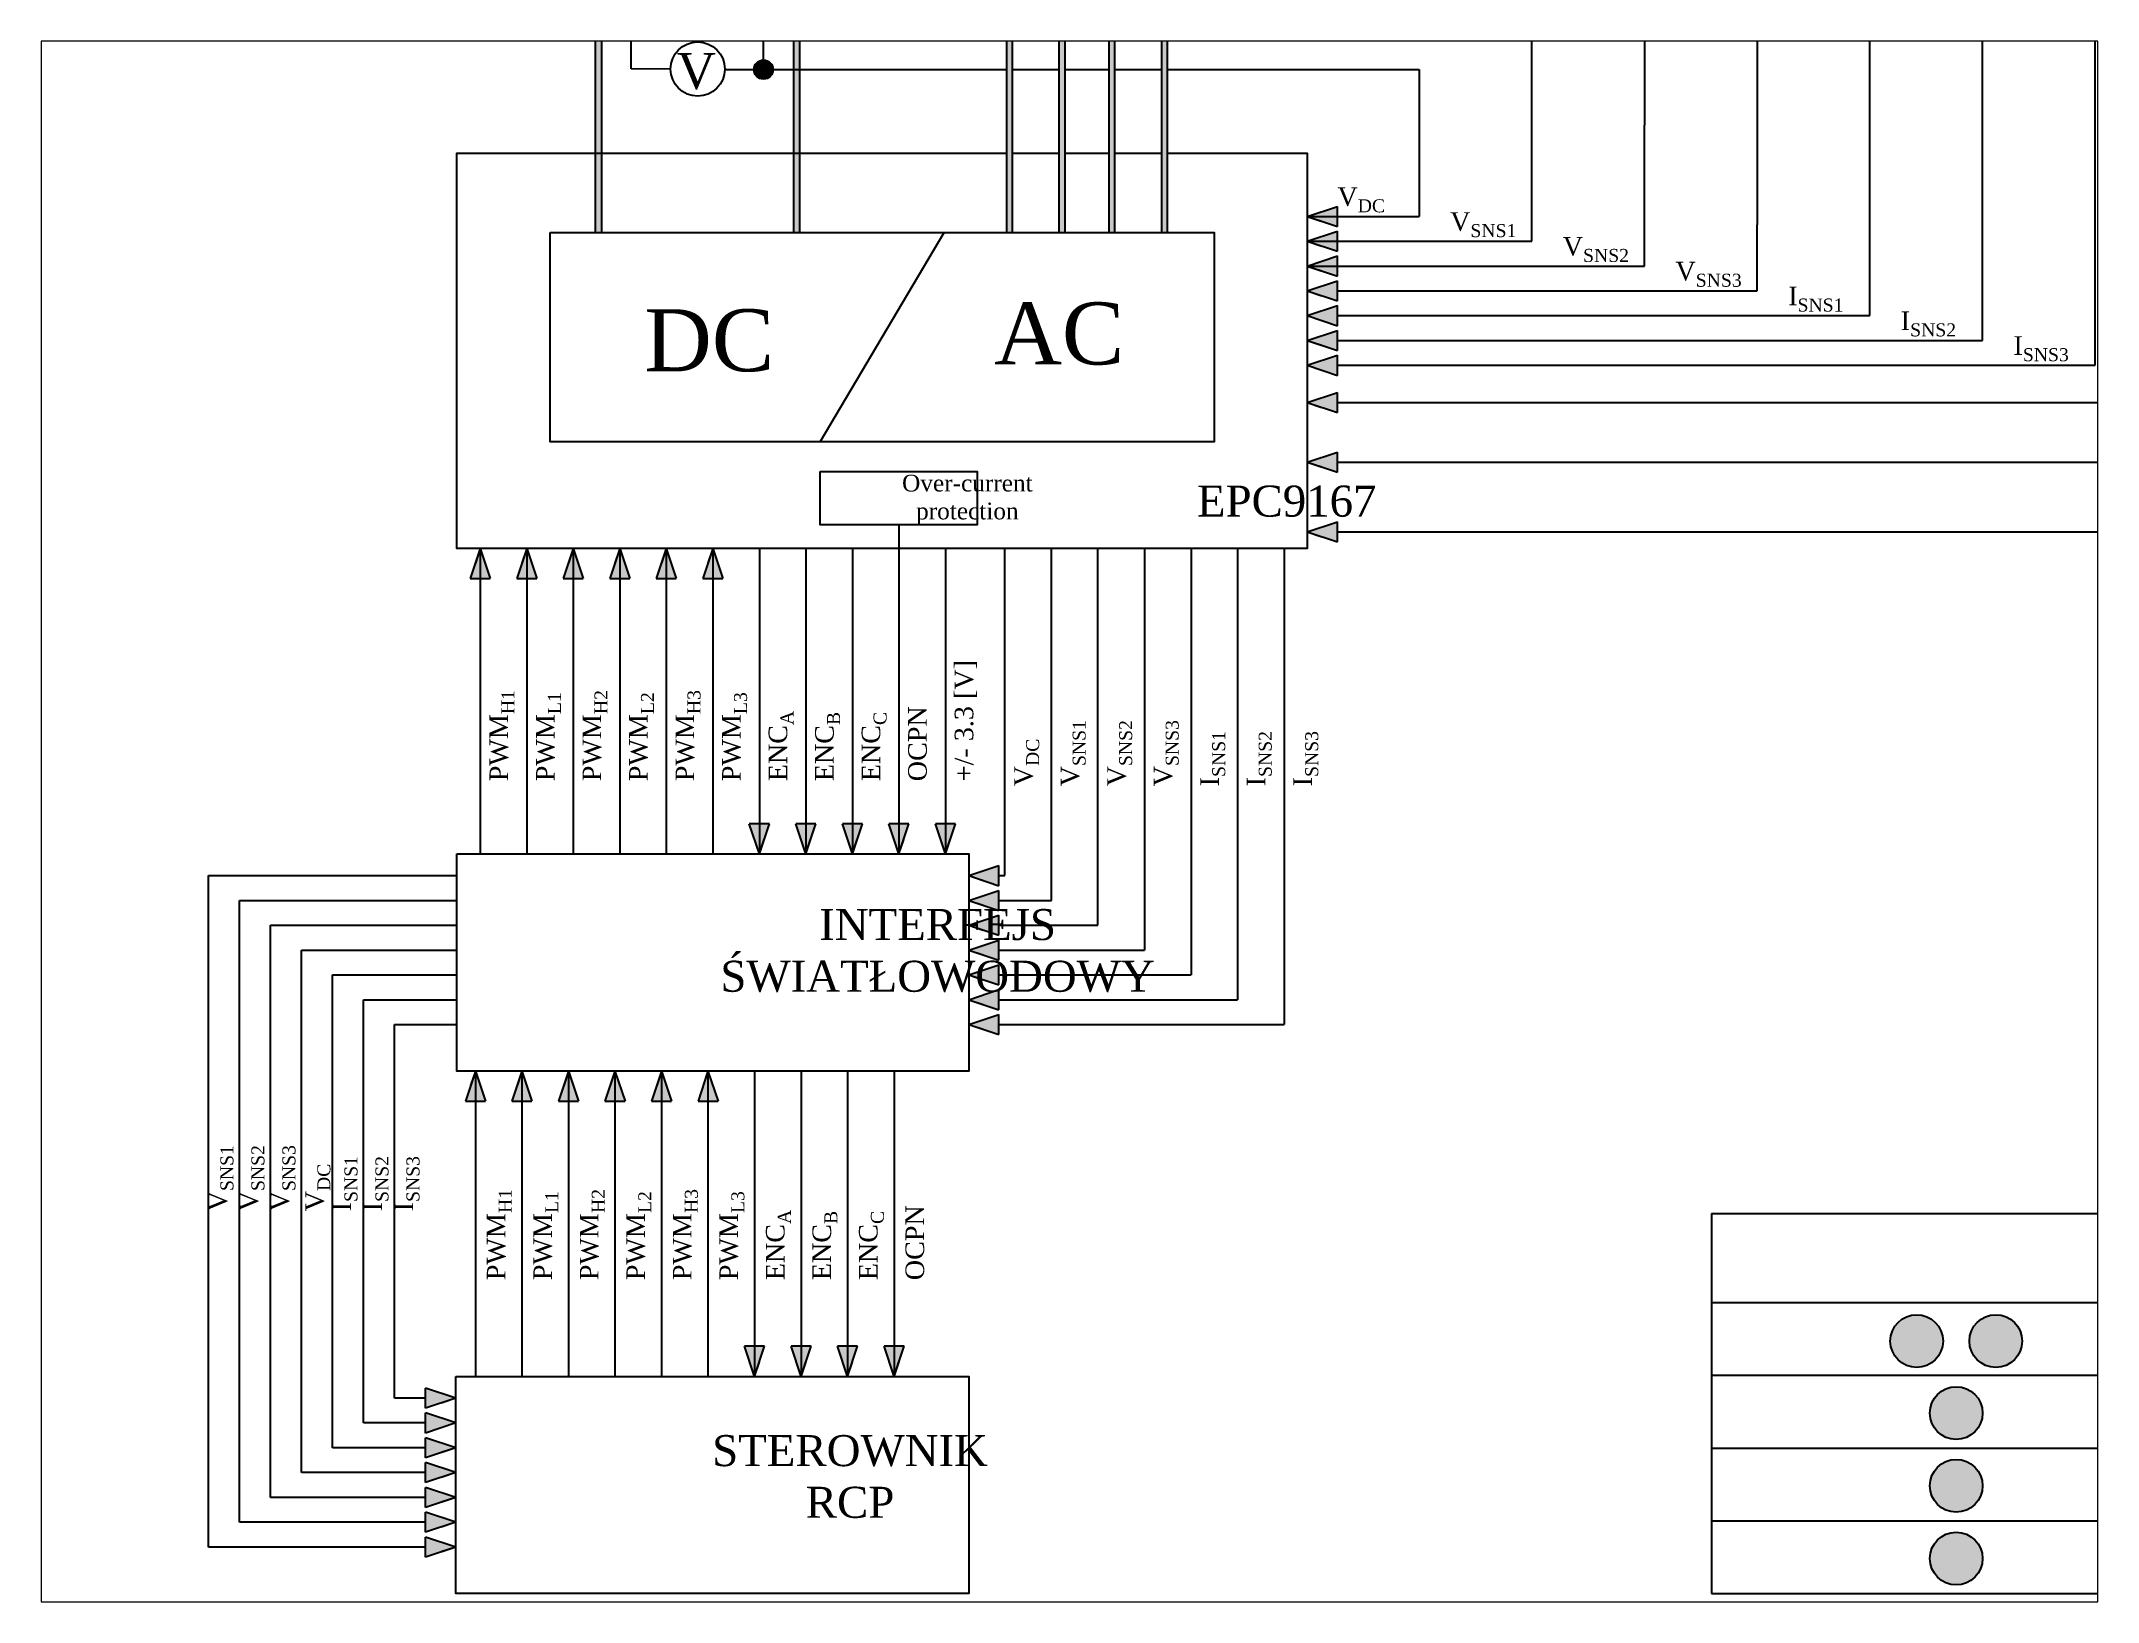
# Paper-space layout 'Układ2' of a CAD drawing. Header units: millimetres. Extents: x 26 to 231, y 20 to 176.
# The model-space entities are those that its viewports show. They can reach past a viewport. Long polylines and large blocks are cut down to what shows.
import ezdxf

# ---------------------------------------------------------------- set-up
doc = ezdxf.new("R2010")
doc.units = ezdxf.units.MM
doc.styles.get("Standard").update_dxf_attribs({"font": 'arial.ttf'})

psp = doc.layouts.new('Układ2')

msp = doc.modelspace()

# ---------------------------------------------------------------- texts
for s, insert, char_height, attachment_point in [('{\\fTimes New Roman|b0|i0|c238|p18;V}', (2426.6, 2950.5), 57.86, 3), ('\\A1;{\\fTimes New Roman|b0|i0|c238|p18;\\C215;\\c10507177;V\\H0.7x;\\S^ DC;}', (3428.8, 2733.8), 30, 1), ('\\A1;{\\fTimes New Roman|b0|i0|c238|p18;\\C215;\\c10507177;V\\H0.7x;\\S^ SNS1;}', (3610.5, 2693.8), 30, 1), ('\\A1;{\\fTimes New Roman|b0|i0|c238|p18;\\C215;\\c10507177;V\\H0.7x;\\S^ SNS2;}', (3792.1, 2653.8), 30, 1), ('\\A1;{\\fTimes New Roman|b0|i0|c238|p18;\\C215;\\c10507177;V\\H0.7x;\\S^ SNS3;}', (3973.8, 2613.8), 30, 1), ('\\A1;{\\fTimes New Roman|b0|i0|c238|p18;\\C215;\\c10507177;I\\H0.7x;\\S^ SNS1;}', (4155.5, 2573.8), 30, 1), ('{\\fTimes New Roman|b0|i0|c238|p18;DC}', (2311, 2537.4), 100, 1), ('{\\fTimes New Roman|b0|i0|c238|p18;AC}', (2875.4, 2548.4), 100, 1), ('\\A1;{\\fTimes New Roman|b0|i0|c238|p18;\\C215;\\c10507177;I\\H0.7x;\\S^ SNS2;}', (4337.1, 2533.8), 30, 1), ('\\A1;{\\fTimes New Roman|b0|i0|c238|p18;\\C215;\\c10507177;I\\H0.7x;\\S^ SNS3;}', (4518.8, 2493.8), 30, 1), ('\\A1;\\pxqc;{\\fTimes New Roman|b0|i0|c238|p18;Over-current ^Jprotection}', (2721.7, 2270.6), 27, 1), ('\\pxqc;{\\fTimes New Roman|b0|i0|c238|p18;EPC9167}', (3202.2, 2253.1), 50, 1), ('\\pxqc;{\\fTimes New Roman|b0|i0|c238|p18;INTERFEJS ^JŚWIATŁOWODOWY}', (2433.8, 1570.4), 50, 1), ('\\pxqc;{\\fTimes New Roman|b0|i0|c238|p18;STEROWNIK^JRCP}', (2420.6, 722.3), 50, 1)]:
    msp.add_mtext(s, dxfattribs=dict(insert=insert, char_height=char_height, attachment_point=attachment_point))
at = {"char_height": 30, "attachment_point": 1, "rotation": 90}
for s, insert in [('\\A1;{\\fTimes New Roman|b0|i0|c238|p18;+/- 3.3 [V]}', (2811.6, 1776.4)), ('\\A1;{\\fTimes New Roman|b0|i0|c238|p18;\\C4;PWM\\H0.7x;\\S^ H1;}', (2061.6, 1776.4)), ('\\A1;{\\fTimes New Roman|b0|i0|c238|p18;\\C4;PWM\\H0.7x;\\S^ L1;}', (2136.6, 1776.4)), ('\\A1;{\\fTimes New Roman|b0|i0|c238|p18;\\C4;PWM\\H0.7x;\\S^ H2;}', (2211.6, 1776.4)), ('\\A1;{\\fTimes New Roman|b0|i0|c238|p18;\\C4;PWM\\H0.7x;\\S^ L2;}', (2286.6, 1776.4)), ('\\A1;{\\fTimes New Roman|b0|i0|c238|p18;\\C4;PWM\\H0.7x;\\S^ H3;}', (2361.6, 1776.4)), ('\\A1;{\\fTimes New Roman|b0|i0|c238|p18;\\C4;PWM\\H0.7x;\\S^ L3;}', (2436.6, 1776.4)), ('\\A1;{\\fTimes New Roman|b0|i0|c238|p18;\\C4;OCPN}', (2736.6, 1776.4)), ('\\A1;{\\fTimes New Roman|b0|i0|c238|p18;\\C4;ENC\\H0.7x;\\S^ A;}', (2511.6, 1776.4)), ('\\A1;{\\fTimes New Roman|b0|i0|c238|p18;\\C4;ENC\\H0.7x;\\S^ B;}', (2586.6, 1776.4)), ('\\A1;{\\fTimes New Roman|b0|i0|c238|p18;\\C4;ENC\\H0.7x;\\S^ C;}', (2661.6, 1776.4)), ('\\A1;{\\fTimes New Roman|b0|i0|c238|p18;\\C215;\\c10507177;V\\H0.7x;\\S^ SNS1;}', (2982.6, 1768.2)), ('\\A1;{\\fTimes New Roman|b0|i0|c238|p18;\\C215;\\c10507177;V\\H0.7x;\\S^ SNS2;}', (3057.6, 1768.2)), ('\\A1;{\\fTimes New Roman|b0|i0|c238|p18;\\C215;\\c10507177;V\\H0.7x;\\S^ SNS3;}', (3132.6, 1768.2)), ('\\A1;{\\fTimes New Roman|b0|i0|c238|p18;\\C215;\\c10507177;V\\H0.7x;\\S^ DC;}', (2907.6, 1768.2)), ('\\A1;{\\fTimes New Roman|b0|i0|c238|p18;\\C215;\\c10507177;I\\H0.7x;\\S^ SNS1;}', (3207.6, 1768.2)), ('\\A1;{\\fTimes New Roman|b0|i0|c238|p18;\\C215;\\c10507177;I\\H0.7x;\\S^ SNS2;}', (3282.6, 1768.2)), ('\\A1;{\\fTimes New Roman|b0|i0|c238|p18;\\C215;\\c10507177;I\\H0.7x;\\S^ SNS3;}', (3357.6, 1768.2)), ('\\A1;{\\fTimes New Roman|b0|i0|c238|p18;\\C215;\\c10507177;V\\H0.7x;\\S^ SNS1;}', (1608.5, 1083)), ('\\A1;{\\fTimes New Roman|b0|i0|c238|p18;\\C215;\\c10507177;V\\H0.7x;\\S^ SNS2;}', (1658.5, 1083)), ('\\A1;{\\fTimes New Roman|b0|i0|c238|p18;\\C215;\\c10507177;V\\H0.7x;\\S^ SNS3;}', (1708.5, 1083)), ('\\A1;{\\fTimes New Roman|b0|i0|c238|p18;\\C215;\\c10507177;I\\H0.7x;\\S^ SNS1;}', (1808.5, 1083)), ('\\A1;{\\fTimes New Roman|b0|i0|c238|p18;\\C215;\\c10507177;I\\H0.7x;\\S^ SNS2;}', (1858.5, 1083)), ('\\A1;{\\fTimes New Roman|b0|i0|c238|p18;\\C215;\\c10507177;I\\H0.7x;\\S^ SNS3;}', (1908.5, 1083)), ('\\A1;{\\fTimes New Roman|b0|i0|c238|p18;\\C215;\\c10507177;V\\H0.7x;\\S^ DC;}', (1764.8, 1083))]:
    msp.add_mtext(s, dxfattribs=dict(at, insert=insert))
at = {"color": 40, "true_color": 0xf8d731, "char_height": 30, "attachment_point": 1, "rotation": 90}
for s, insert in [('\\A1;{\\fTimes New Roman|b0|i0|c238|p18;\\C40;\\c3266552;PWM\\H0.7x;\\S^ H1;}', (2057.3, 972)), ('\\A1;{\\fTimes New Roman|b0|i0|c238|p18;\\C40;\\c3266552;PWM\\H0.7x;\\S^ L1;}', (2132.3, 972)), ('\\A1;{\\fTimes New Roman|b0|i0|c238|p18;\\C40;\\c3266552;PWM\\H0.7x;\\S^ H2;}', (2207.3, 972)), ('\\A1;{\\fTimes New Roman|b0|i0|c238|p18;\\C40;\\c3266552;PWM\\H0.7x;\\S^ L2;}', (2282.3, 972)), ('\\A1;{\\fTimes New Roman|b0|i0|c238|p18;\\C40;\\c3266552;PWM\\H0.7x;\\S^ H3;}', (2357.3, 972)), ('\\A1;{\\fTimes New Roman|b0|i0|c238|p18;PWM\\H0.7x;\\S^ L3;}', (2432.3, 972)), ('\\A1;{\\fTimes New Roman|b0|i0|c238|p18;ENC\\H0.7x;\\S^ A;}', (2507.3, 972)), ('\\A1;{\\fTimes New Roman|b0|i0|c238|p18;ENC\\H0.7x;\\S^ B;}', (2582.3, 972)), ('\\A1;{\\fTimes New Roman|b0|i0|c238|p18;ENC\\H0.7x;\\S^ C;}', (2657.3, 972)), ('\\A1;{\\fTimes New Roman|b0|i0|c238|p18;OCPN}', (2732.3, 972))]:
    msp.add_mtext(s, dxfattribs=dict(at, insert=insert))

# ---------------------------------------------------------------- blocks, each defined once
blk = doc.blocks.new('*T7')
at = {"color": 0, "linetype": 'ByBlock', "lineweight": -2, "transparency": 16777216}
for p, q in [((0, 0), (1655.5, 0)), ((0, 0), (0, -612.7)), ((1655.5, 0), (1655.5, -612.7)), ((0, -143.4), (1655.5, -143.4)), ((827.7, -143.4), (827.7, -612.7)), ((0, -260.7), (1655.5, -260.7)), ((0, -378), (1655.5, -378)), ((0, -495.3), (1655.5, -495.3)), ((0, -612.7), (1655.5, -612.7))]:
    blk.add_line(p, q, dxfattribs=at)
at = {"color": 0, "transparency": 16777216}
for s, insert, char_height, width, attachment_point in [('Legenda', (827.7, -71.7), 78.21, 1616.376, 5), ('Zasilanie +/-', (1241.6, -202), 51.034, 788.635, 5), ('Sygnały cyfrowe', (1241.6, -280.3), 51.034, 788.635, 2), ('Sygnały analogowe', (1241.6, -397.6), 51.034, 788.635, 2), ('Sygnały światłowodowe', (1241.6, -514.9), 51.034, 788.635, 2)]:
    blk.add_mtext(s, dxfattribs=dict(at, insert=insert, char_height=char_height, width=width, attachment_point=attachment_point))

# ---------------------------------------------------------------- hatches: boundary and pattern name
h = msp.add_hatch(color=256)
h.dxf.hatch_style = 1
h.paths.add_polyline_path([(2905, 3516.3), (3620.5, 3516.3, -0.067014), (3620, 3520.4, -0.097906), (3621.2, 3526.3), (2895, 3526.3), (2895, 3516.3), (2895, 2661.3), (2905, 2661.3)])
h.paths.add_polyline_path([(2990, 3356.3), (3635.5, 3356.6), (3635.5, 3366.6), (2980, 3366.3), (2980, 2661.3), (2990, 2661.3)])
h.paths.add_polyline_path([(3070, 3196.3), (3635.5, 3196.3), (3635.5, 3206.3), (3060, 3206.3), (3060, 2661.3), (3070, 2661.3)], flags=17)
h.paths.add_polyline_path([(3803, 3366.7), (3742.2, 3366.7), (3742.2, 3356.7), (3802.1, 3356.7, -0.060139), (3801.7, 3360.4, -0.1052)])
h.paths.add_polyline_path([(3742.2, 3366.7), (3635.5, 3366.6), (3635.5, 3356.6), (3742.2, 3356.7)])
h.paths.add_polyline_path([(3742.2, 3206.3), (3635.5, 3206.3), (3635.5, 3196.3), (3742.2, 3196.3)])
h.paths.add_polyline_path([(3817.2, 3206.3), (3742.2, 3206.3), (3742.2, 3196.3), (3817.2, 3196.3)])
h.paths.add_polyline_path([(3923.8, 3206.3), (3817.2, 3206.3), (3817.2, 3196.3), (3923.8, 3196.3)])
h.paths.add_polyline_path([(3984.5, 3206.3), (3923.8, 3206.3), (3923.8, 3196.3), (3983.9, 3196.3, -0.067014), (3983.3, 3200.4, -0.097906)])
h.paths.add_polyline_path([(4468.8, 3206.3), (4287.2, 3206.3), (4287.2, 3196.3), (4468.8, 3196.3)])
h.paths.add_polyline_path([(5395.4, 2692.2, 0.006205), (5385.4, 2695.3), (5385.4, 2513.7, -0.011361), (5395.4, 2508)])
h.paths.add_polyline_path([(5310.4, 2710.3, 0.005953), (5300.4, 2711.2), (5300.4, 2541.5, -0.010003), (5310.4, 2539.9)])
h.paths.add_polyline_path([(5230.4, 2711.2, 0.005953), (5220.4, 2710.3), (5220.4, 2539.9, -0.010003), (5230.4, 2541.5)])
edge = h.paths.add_edge_path()
edge.add_arc((4468.8, 3362.1), 43.7, 173.5068, 186.6395)
edge.add_line((4425.4, 3357), (4287.2, 3356.9))
edge.add_line((4287.2, 3356.9), (4287.2, 3366.9))
edge.add_line((4287.2, 3366.9), (4425.4, 3367))
edge = h.paths.add_edge_path()
edge.add_arc((4468.8, 3362.1), 43.7, 353.4238, 366.5565)
edge.add_line((4512.3, 3367.1), (4525.5, 3367.1))
edge.add_line((4525.5, 3367.1), (5310.4, 3367.1))
edge.add_line((5310.4, 3367.1), (5310.4, 2710.3))
edge.add_arc((5265.4, 2290.8), 421.9, 83.8768, 85.2411)
edge.add_line((5300.4, 2711.2), (5300.4, 3357.1))
edge.add_line((5300.4, 3357.1), (4525.5, 3357.1))
edge.add_line((4525.5, 3357.1), (4512.3, 3357.1))
edge = h.paths.add_edge_path()
edge.add_arc((4650.5, 3201.3), 43.7, 173.4337, 186.5663)
edge.add_line((4607.1, 3196.3), (4468.8, 3196.3))
edge.add_line((4468.8, 3196.3), (4468.8, 3206.3))
edge.add_line((4468.8, 3206.3), (4607.1, 3206.3))
edge = h.paths.add_edge_path()
edge.add_arc((4650.5, 3201.3), 43.7, 353.4337, 366.5663)
edge.add_line((4693.9, 3206.3), (5230.4, 3206.3))
edge.add_line((5230.4, 3206.3), (5230.4, 2711.2))
edge.add_arc((5265.4, 2290.8), 421.9, 94.7589, 96.1232)
edge.add_line((5220.4, 2710.3), (5220.4, 3196.3))
edge.add_line((5220.4, 3196.3), (4693.9, 3196.3))
edge = h.paths.add_edge_path()
edge.add_arc((4287.2, 3521.3), 43.7, 353.4337, 366.5663)
edge.add_line((4330.6, 3526.3), (5395.4, 3526.3))
edge.add_line((5395.4, 3526.3), (5395.4, 2692.2))
edge.add_arc((5265.4, 2290.8), 421.9, 72.0523, 73.4744)
edge.add_line((5385.4, 2695.3), (5385.4, 3516.3))
edge.add_line((5385.4, 3516.3), (4330.6, 3516.3))
h = msp.add_hatch(color=256)
h.dxf.hatch_style = 1
h.paths.add_polyline_path([(2242, 3056.8), (2340.3, 3056.8, -0.022087), (2340.1, 3061.8, -0.022087), (2340.3, 3066.8), (2232, 3066.8), (2232, 3061.8), (2232, 3056.8), (2232, 2789.2), (2242, 2789.2)])
h.paths.add_polyline_path([(2242, 2789.2), (2232, 2789.2), (2232, 2661.3), (2242, 2661.3)])
h.paths.add_polyline_path([(2561.5, 2923.8), (2551.5, 2923.8), (2551.5, 2789.2), (2561.5, 2789.2)])
h.paths.add_polyline_path([(2561.5, 3061.8), (2561.5, 3066.8), (2453.2, 3066.8, -0.022087), (2453.4, 3061.8, -0.022087), (2453.2, 3056.8), (2551.5, 3056.8), (2551.5, 2923.8), (2561.5, 2923.8)])
h.paths.add_polyline_path([(2561.5, 2789.2), (2551.5, 2789.2), (2551.5, 2661.3), (2561.5, 2661.3)])
h = msp.add_hatch(color=5)
h.dxf.hatch_style = 1
h.paths.add_polyline_path([(3155, 3036.3), (3145, 3036.3), (3145, 2661.3), (3155, 2661.3)])
h.paths.add_polyline_path([(3742.2, 3046.3), (3145, 3046.3), (3145, 3036.3), (3155, 3036.3), (3742.2, 3036.3)])
h.paths.add_polyline_path([(3923.8, 3046.3), (3742.2, 3046.3), (3742.2, 3036.3), (3923.8, 3036.3)])
h.paths.add_polyline_path([(4105.5, 3046.3), (3923.8, 3046.3), (3923.8, 3036.3), (4105.5, 3036.3)])
h.paths.add_polyline_path([(4650.5, 3046.3), (4468.8, 3046.3), (4468.8, 3036.3), (4650.5, 3036.3)])
h.paths.add_polyline_path([(4468.8, 3046.3), (4287.2, 3046.3), (4287.2, 3036.3), (4468.8, 3036.3)])
h.paths.add_polyline_path([(4287.2, 3046.3), (4105.5, 3046.3), (4105.5, 3036.3), (4287.2, 3036.3)])
h.paths.add_polyline_path([(5145.4, 3046.3), (4650.5, 3046.3), (4650.5, 3036.3), (5135.4, 3036.3), (5135.4, 2692.2, -0.006205), (5145.4, 2695.3)])
h.paths.add_polyline_path([(5145.4, 2695.3, 0.006205), (5135.4, 2692.2), (5135.4, 2508, -0.011361), (5145.4, 2513.7)])
at = {"true_color": 0xa953a0}
h = msp.add_hatch(color=215, dxfattribs=at)
h.dxf.hatch_style = 1
h.paths.add_polyline_path([(2487.9, 2923.8, 1), (2519, 2923.8, 1)])
h = msp.add_hatch(color=215, dxfattribs=at)
h.dxf.hatch_style = 1
h.paths.add_polyline_path([(3380.2, 2687), (3428.8, 2670.8), (3428.8, 2687)])
h.paths.add_polyline_path([(3380.2, 2687), (3428.8, 2687), (3428.8, 2703.2)])
h = msp.add_hatch(color=215, dxfattribs=at)
h.dxf.hatch_style = 1
h.paths.add_polyline_path([(3380.2, 2647), (3428.8, 2630.8), (3428.8, 2647)])
h.paths.add_polyline_path([(3380.2, 2647), (3428.8, 2647), (3428.8, 2663.2)])
h = msp.add_hatch(color=215, dxfattribs=at)
h.dxf.hatch_style = 1
h.paths.add_polyline_path([(3380.2, 2607), (3428.8, 2590.8), (3428.8, 2607)])
h.paths.add_polyline_path([(3380.2, 2607), (3428.8, 2607), (3428.8, 2623.2)])
h = msp.add_hatch(color=215, dxfattribs=at)
h.dxf.hatch_style = 1
h.paths.add_polyline_path([(3380.2, 2567), (3428.8, 2550.8), (3428.8, 2567)])
h.paths.add_polyline_path([(3380.2, 2567), (3428.8, 2567), (3428.8, 2583.2)])
h = msp.add_hatch(color=215, dxfattribs=at)
h.dxf.hatch_style = 1
h.paths.add_polyline_path([(3380.2, 2527), (3428.8, 2510.8), (3428.8, 2527)])
h.paths.add_polyline_path([(3380.2, 2527), (3428.8, 2527), (3428.8, 2543.2)])
h = msp.add_hatch(color=215, dxfattribs=at)
h.dxf.hatch_style = 1
h.paths.add_polyline_path([(3380.2, 2487), (3428.8, 2470.8), (3428.8, 2487)])
h.paths.add_polyline_path([(3380.2, 2487), (3428.8, 2487), (3428.8, 2503.2)])
h = msp.add_hatch(color=215, dxfattribs=at)
h.dxf.hatch_style = 1
h.paths.add_polyline_path([(3380.2, 2447), (3428.8, 2430.8), (3428.8, 2447)])
h.paths.add_polyline_path([(3380.2, 2447), (3428.8, 2447), (3428.8, 2463.2)])
h = msp.add_hatch(color=4)
h.dxf.hatch_style = 1
h.paths.add_polyline_path([(3380.2, 2387), (3428.8, 2370.8), (3428.8, 2387)])
h.paths.add_polyline_path([(3380.2, 2387), (3428.8, 2387), (3428.8, 2403.2)])
h = msp.add_hatch(color=4)
h.dxf.hatch_style = 1
h.paths.add_polyline_path([(3380.2, 2290.8), (3428.8, 2274.6), (3428.8, 2290.8)])
h.paths.add_polyline_path([(3380.2, 2290.8), (3428.8, 2290.8), (3428.8, 2307)])
h = msp.add_hatch(color=4)
h.dxf.hatch_style = 1
h.paths.add_polyline_path([(3380.2, 2178.5), (3428.8, 2162.3), (3428.8, 2178.5)])
h.paths.add_polyline_path([(3380.2, 2178.5), (3428.8, 2178.5), (3428.8, 2194.6)])
h = msp.add_hatch(color=4)
h.dxf.hatch_style = 1
h.paths.add_polyline_path([(2046.7, 2151.7), (2030.5, 2103), (2046.7, 2103)])
h.paths.add_polyline_path([(2046.7, 2151.7), (2046.7, 2103), (2062.8, 2103)])
h = msp.add_hatch(color=4)
h.dxf.hatch_style = 1
h.paths.add_polyline_path([(2121.7, 2151.7), (2105.5, 2103), (2121.7, 2103)])
h.paths.add_polyline_path([(2121.7, 2151.7), (2121.7, 2103), (2137.8, 2103)])
h = msp.add_hatch(color=4)
h.dxf.hatch_style = 1
h.paths.add_polyline_path([(2196.7, 2151.7), (2180.5, 2103), (2196.7, 2103)])
h.paths.add_polyline_path([(2196.7, 2151.7), (2196.7, 2103), (2212.8, 2103)])
h = msp.add_hatch(color=4)
h.dxf.hatch_style = 1
h.paths.add_polyline_path([(2271.7, 2151.7), (2255.5, 2103), (2271.7, 2103)])
h.paths.add_polyline_path([(2271.7, 2151.7), (2271.7, 2103), (2287.8, 2103)])
h = msp.add_hatch(color=4)
h.dxf.hatch_style = 1
h.paths.add_polyline_path([(2346.7, 2151.7), (2330.5, 2103), (2346.7, 2103)])
h.paths.add_polyline_path([(2346.7, 2151.7), (2346.7, 2103), (2362.8, 2103)])
h = msp.add_hatch(color=4)
h.dxf.hatch_style = 1
h.paths.add_polyline_path([(2421.7, 2151.7), (2405.5, 2103), (2421.7, 2103)])
h.paths.add_polyline_path([(2421.7, 2151.7), (2421.7, 2103), (2437.8, 2103)])
h = msp.add_hatch(color=4)
h.dxf.hatch_style = 1
h.paths.add_polyline_path([(2496.7, 1659.2), (2512.8, 1707.8), (2496.7, 1707.8)])
h.paths.add_polyline_path([(2496.7, 1659.2), (2496.7, 1707.8), (2480.5, 1707.8)])
h = msp.add_hatch(color=4)
h.dxf.hatch_style = 1
h.paths.add_polyline_path([(2571.7, 1659.2), (2587.8, 1707.8), (2571.7, 1707.8)])
h.paths.add_polyline_path([(2571.7, 1659.2), (2571.7, 1707.8), (2555.5, 1707.8)])
h = msp.add_hatch(color=4)
h.dxf.hatch_style = 1
h.paths.add_polyline_path([(2646.7, 1659.2), (2662.8, 1707.8), (2646.7, 1707.8)])
h.paths.add_polyline_path([(2646.7, 1659.2), (2646.7, 1707.8), (2630.5, 1707.8)])
h = msp.add_hatch(color=4)
h.dxf.hatch_style = 1
h.paths.add_polyline_path([(2721.7, 1659.2), (2737.8, 1707.8), (2721.7, 1707.8)])
h.paths.add_polyline_path([(2721.7, 1659.2), (2721.7, 1707.8), (2705.5, 1707.8)])
h = msp.add_hatch(color=256)
h.dxf.hatch_style = 1
h.paths.add_polyline_path([(2796.7, 1659.2), (2812.8, 1707.8), (2796.7, 1707.8)])
h.paths.add_polyline_path([(2796.7, 1659.2), (2796.7, 1707.8), (2780.5, 1707.8)])
h = msp.add_hatch(color=215, dxfattribs=at)
h.dxf.hatch_style = 1
h.paths.add_polyline_path([(2834.2, 1624.2), (2882.8, 1608), (2882.8, 1624.2)])
h.paths.add_polyline_path([(2834.2, 1624.2), (2882.8, 1624.2), (2882.8, 1640.4)])
h = msp.add_hatch(color=215, dxfattribs=at)
h.dxf.hatch_style = 1
h.paths.add_polyline_path([(2834.2, 1584.2), (2882.8, 1568), (2882.8, 1584.2)])
h.paths.add_polyline_path([(2834.2, 1584.2), (2882.8, 1584.2), (2882.8, 1600.4)])
h = msp.add_hatch(color=215, dxfattribs=at)
h.dxf.hatch_style = 1
h.paths.add_polyline_path([(2834.2, 1544.2), (2882.8, 1528), (2882.8, 1544.2)])
h.paths.add_polyline_path([(2834.2, 1544.2), (2882.8, 1544.2), (2882.8, 1560.4)])
h = msp.add_hatch(color=215, dxfattribs=at)
h.dxf.hatch_style = 1
h.paths.add_polyline_path([(2834.2, 1504.2), (2882.8, 1488), (2882.8, 1504.2)])
h.paths.add_polyline_path([(2834.2, 1504.2), (2882.8, 1504.2), (2882.8, 1520.4)])
h = msp.add_hatch(color=215, dxfattribs=at)
h.dxf.hatch_style = 1
h.paths.add_polyline_path([(2834.2, 1464.2), (2882.8, 1448), (2882.8, 1464.2)])
h.paths.add_polyline_path([(2834.2, 1464.2), (2882.8, 1464.2), (2882.8, 1480.4)])
h = msp.add_hatch(color=215, dxfattribs=at)
h.dxf.hatch_style = 1
h.paths.add_polyline_path([(2834.2, 1424.2), (2882.8, 1408), (2882.8, 1424.2)])
h.paths.add_polyline_path([(2834.2, 1424.2), (2882.8, 1424.2), (2882.8, 1440.4)])
h = msp.add_hatch(color=215, dxfattribs=at)
h.dxf.hatch_style = 1
h.paths.add_polyline_path([(2834.2, 1384.2), (2882.8, 1368), (2882.8, 1384.2)])
h.paths.add_polyline_path([(2834.2, 1384.2), (2882.8, 1384.2), (2882.8, 1400.4)])
at = {"true_color": 0xf8d731}
h = msp.add_hatch(color=40, dxfattribs=at)
h.dxf.hatch_style = 1
h.paths.add_polyline_path([(2038.9, 1309.2), (2022.8, 1260.6), (2038.9, 1260.6)])
h.paths.add_polyline_path([(2038.9, 1309.2), (2038.9, 1260.6), (2055.1, 1260.6)])
h = msp.add_hatch(color=40, dxfattribs=at)
h.dxf.hatch_style = 1
h.paths.add_polyline_path([(2113.9, 1309.2), (2097.8, 1260.6), (2113.9, 1260.6)])
h.paths.add_polyline_path([(2113.9, 1309.2), (2113.9, 1260.6), (2130.1, 1260.6)])
h = msp.add_hatch(color=40, dxfattribs=at)
h.dxf.hatch_style = 1
h.paths.add_polyline_path([(2188.9, 1309.2), (2172.8, 1260.6), (2188.9, 1260.6)])
h.paths.add_polyline_path([(2188.9, 1309.2), (2188.9, 1260.6), (2205.1, 1260.6)])
h = msp.add_hatch(color=40, dxfattribs=at)
h.dxf.hatch_style = 1
h.paths.add_polyline_path([(2263.9, 1309.2), (2247.8, 1260.6), (2263.9, 1260.6)])
h.paths.add_polyline_path([(2263.9, 1309.2), (2263.9, 1260.6), (2280.1, 1260.6)])
h = msp.add_hatch(color=40, dxfattribs=at)
h.dxf.hatch_style = 1
h.paths.add_polyline_path([(2338.9, 1309.2), (2322.8, 1260.6), (2338.9, 1260.6)])
h.paths.add_polyline_path([(2338.9, 1309.2), (2338.9, 1260.6), (2355.1, 1260.6)])
h = msp.add_hatch(color=40, dxfattribs=at)
h.dxf.hatch_style = 1
h.paths.add_polyline_path([(2413.9, 1309.2), (2397.8, 1260.6), (2413.9, 1260.6)])
h.paths.add_polyline_path([(2413.9, 1309.2), (2413.9, 1260.6), (2430.1, 1260.6)])
h = msp.add_hatch(color=256)
h.dxf.hatch_style = 1
h.paths.add_polyline_path([(4405.3, 873.9, 1), (4320.2, 873.9, 1)])
h = msp.add_hatch(color=5)
h.dxf.hatch_style = 1
h.paths.add_polyline_path([(4447.8, 873.9, 1), (4532.8, 873.9, 1)])
h = msp.add_hatch(color=40, dxfattribs=at)
h.dxf.hatch_style = 1
h.paths.add_polyline_path([(2488.9, 816.8), (2505.1, 865.4), (2488.9, 865.4)])
h.paths.add_polyline_path([(2488.9, 816.8), (2488.9, 865.4), (2472.8, 865.4)])
h = msp.add_hatch(color=40, dxfattribs=at)
h.dxf.hatch_style = 1
h.paths.add_polyline_path([(2563.9, 816.8), (2580.1, 865.4), (2563.9, 865.4)])
h.paths.add_polyline_path([(2563.9, 816.8), (2563.9, 865.4), (2547.8, 865.4)])
h = msp.add_hatch(color=40, dxfattribs=at)
h.dxf.hatch_style = 1
h.paths.add_polyline_path([(2638.9, 816.8), (2655.1, 865.4), (2638.9, 865.4)])
h.paths.add_polyline_path([(2638.9, 816.8), (2638.9, 865.4), (2622.8, 865.4)])
h = msp.add_hatch(color=40, dxfattribs=at)
h.dxf.hatch_style = 1
h.paths.add_polyline_path([(2713.9, 816.8), (2730.1, 865.4), (2713.9, 865.4)])
h.paths.add_polyline_path([(2713.9, 816.8), (2713.9, 865.4), (2697.8, 865.4)])
at = {"true_color": 0xa953a0}
h = msp.add_hatch(color=215, dxfattribs=at)
h.dxf.hatch_style = 1
h.paths.add_polyline_path([(2007.2, 781.8), (1958.5, 765.6), (1958.5, 781.8)])
h.paths.add_polyline_path([(2007.2, 781.8), (1958.5, 781.8), (1958.5, 797.9)])
h = msp.add_hatch(color=4)
h.dxf.hatch_style = 1
h.paths.add_polyline_path([(4469, 757.8, 1), (4384, 757.8, 1)])
h = msp.add_hatch(color=215, dxfattribs=at)
h.dxf.hatch_style = 1
h.paths.add_polyline_path([(2007.2, 741.8), (1958.5, 725.6), (1958.5, 741.8)])
h.paths.add_polyline_path([(2007.2, 741.8), (1958.5, 741.8), (1958.5, 757.9)])
h = msp.add_hatch(color=215, dxfattribs=at)
h.dxf.hatch_style = 1
h.paths.add_polyline_path([(2007.2, 701.8), (1958.5, 685.6), (1958.5, 701.8)])
h.paths.add_polyline_path([(2007.2, 701.8), (1958.5, 701.8), (1958.5, 717.9)])
h = msp.add_hatch(color=215, dxfattribs=at)
h.dxf.hatch_style = 1
h.paths.add_polyline_path([(2007.2, 661.8), (1958.5, 645.6), (1958.5, 661.8)])
h.paths.add_polyline_path([(2007.2, 661.8), (1958.5, 661.8), (1958.5, 677.9)])
h = msp.add_hatch(color=215, dxfattribs=at)
h.dxf.hatch_style = 1
h.paths.add_polyline_path([(4469, 640.5, 1), (4384, 640.5, 1)])
h = msp.add_hatch(color=215, dxfattribs=at)
h.dxf.hatch_style = 1
h.paths.add_polyline_path([(2007.2, 621.8), (1958.5, 605.6), (1958.5, 621.8)])
h.paths.add_polyline_path([(2007.2, 621.8), (1958.5, 621.8), (1958.5, 637.9)])
h = msp.add_hatch(color=215, dxfattribs=at)
h.dxf.hatch_style = 1
h.paths.add_polyline_path([(2007.2, 581.8), (1958.5, 565.6), (1958.5, 581.8)])
h.paths.add_polyline_path([(2007.2, 581.8), (1958.5, 581.8), (1958.5, 597.9)])
at = {"true_color": 0xf8d731}
h = msp.add_hatch(color=40, dxfattribs=at)
h.dxf.hatch_style = 1
h.paths.add_polyline_path([(4469, 523.2, 1), (4384, 523.2, 1)])
at = {"true_color": 0xa953a0}
h = msp.add_hatch(color=215, dxfattribs=at)
h.dxf.hatch_style = 1
h.paths.add_polyline_path([(2007.2, 541.8), (1958.5, 525.6), (1958.5, 541.8)])
h.paths.add_polyline_path([(2007.2, 541.8), (1958.5, 541.8), (1958.5, 557.9)])

# ---------------------------------------------------------------- linework, layer by layer
for p, q in [((2895, 3526.3), (2895, 2661.3)), ((2905, 2661.3), (2905, 3516.3)), ((2980, 2661.3), (2980, 3366.3)), ((2990, 2661.3), (2990, 3356.3)), ((3060, 3206.3), (3060, 2661.3)), ((3070, 2661.3), (3070, 3196.3)), ((2232, 3061.8), (2232, 2661.3)), ((2242, 3056.8), (2242, 2661.3)), ((2290.1, 2924.8), (2290.1, 3056.8)), ((2503.4, 2923.8), (2503.4, 3056.8)), ((2551.5, 3056.8), (2551.5, 2661.3)), ((2561.5, 3061.8), (2561.5, 2661.3)), ((2353.6, 2924.6), (2290.1, 2924.8)), ((2441, 2924), (2503.4, 2923.8)), ((2594.7, 2323.8), (2794.7, 2661.3)), ((2895, 2661.3), (2905, 2661.3)), ((2980, 2661.3), (2990, 2661.3)), ((3060, 2661.3), (3070, 2661.3)), ((2796.7, 2151.7), (2796.7, 1659.2)), ((2796.7, 1659.2), (2780.5, 1707.8)), ((2796.7, 1659.2), (2780.5, 1707.8)), ((2812.8, 1707.8), (2780.5, 1707.8)), ((2796.7, 1659.2), (2812.8, 1707.8)), ((2796.7, 1659.2), (2812.8, 1707.8)), ((2796.7, 1659.2), (2804.4, 1682.6)), ((2796.7, 1659.2), (2804.4, 1682.6)), ((2796.7, 1659.2), (2804.4, 1682.6)), ((2796.7, 1659.2), (2804.4, 1682.6))]:
    msp.add_line(p, q)
at = {"color": 215, "true_color": 0xa953a0}
for p, q in [((4287.2, 2527), (4287.2, 3477.6)), ((4468.8, 2487), (4468.8, 3318.3)), ((3923.8, 3282.1), (3923.8, 2834.3)), ((4650.5, 2447), (4650.5, 3157.6)), ((4105.5, 3121.3), (4105.5, 2673.5)), ((3742.2, 2647), (3742.2, 2993.5)), ((2503.4, 2923.8), (2895, 2923.8)), ((2905, 2923.8), (2980, 2923.8)), ((2990, 2923.8), (3060, 2923.8)), ((3070, 2923.8), (3145, 2923.8)), ((3155, 2923.8), (3560.5, 2923.8)), ((3560.5, 2923.8), (3560.5, 2687)), ((3923.8, 2607), (3923.8, 2834.3)), ((3380.2, 2687), (3428.8, 2703.2)), ((3380.2, 2687), (3428.8, 2703.2)), ((3380.2, 2687), (3403.6, 2679.2)), ((3380.2, 2687), (3403.6, 2679.2)), ((3380.2, 2687), (3428.8, 2670.8)), ((3380.2, 2687), (3403.6, 2679.2)), ((3380.2, 2687), (3403.6, 2679.2)), ((3380.2, 2687), (3428.8, 2670.8)), ((3380.2, 2687), (3560.5, 2687)), ((3428.8, 2670.8), (3428.8, 2703.2)), ((3380.2, 2647), (3428.8, 2663.2)), ((3380.2, 2647), (3428.8, 2663.2)), ((3428.8, 2630.8), (3428.8, 2663.2)), ((4105.5, 2567), (4105.5, 2673.5)), ((3380.2, 2647), (3403.6, 2639.2)), ((3380.2, 2647), (3403.6, 2639.2)), ((3380.2, 2647), (3428.8, 2630.8)), ((3380.2, 2647), (3403.6, 2639.2)), ((3380.2, 2647), (3403.6, 2639.2)), ((3380.2, 2647), (3428.8, 2630.8)), ((3380.2, 2647), (3742.2, 2647)), ((3380.2, 2607), (3428.8, 2623.2)), ((3380.2, 2607), (3428.8, 2623.2)), ((3428.8, 2590.8), (3428.8, 2623.2)), ((3380.2, 2607), (3403.6, 2599.2)), ((3380.2, 2607), (3403.6, 2599.2)), ((3380.2, 2607), (3428.8, 2590.8)), ((3380.2, 2607), (3403.6, 2599.2)), ((3380.2, 2607), (3403.6, 2599.2)), ((3380.2, 2607), (3428.8, 2590.8)), ((3380.2, 2607), (3923.8, 2607)), ((3380.2, 2567), (3428.8, 2583.2)), ((3380.2, 2567), (3428.8, 2583.2)), ((3380.2, 2567), (3403.6, 2559.2)), ((3380.2, 2567), (3403.6, 2559.2)), ((3380.2, 2567), (3428.8, 2550.8)), ((3380.2, 2567), (3403.6, 2559.2)), ((3380.2, 2567), (3403.6, 2559.2)), ((3380.2, 2567), (3428.8, 2550.8)), ((3428.8, 2550.8), (3428.8, 2583.2)), ((3428.8, 2567), (4105.5, 2567)), ((3380.2, 2527), (3428.8, 2543.2)), ((3380.2, 2527), (3428.8, 2543.2)), ((3380.2, 2527), (3403.6, 2519.2)), ((3380.2, 2527), (3403.6, 2519.2)), ((3380.2, 2527), (3428.8, 2510.8)), ((3380.2, 2527), (3403.6, 2519.2)), ((3380.2, 2527), (3403.6, 2519.2)), ((3380.2, 2527), (3428.8, 2510.8)), ((3428.8, 2510.8), (3428.8, 2543.2)), ((3428.8, 2527), (4287.2, 2527)), ((3380.2, 2487), (3428.8, 2503.2)), ((3380.2, 2487), (3428.8, 2503.2)), ((3428.8, 2470.8), (3428.8, 2503.2)), ((3380.2, 2487), (3403.6, 2479.2)), ((3380.2, 2487), (3403.6, 2479.2)), ((3380.2, 2487), (3428.8, 2470.8)), ((3380.2, 2487), (3403.6, 2479.2)), ((3380.2, 2487), (3403.6, 2479.2)), ((3380.2, 2487), (3428.8, 2470.8)), ((3380.2, 2447), (3428.8, 2463.2)), ((3380.2, 2447), (3428.8, 2463.2)), ((3428.8, 2487), (4468.8, 2487)), ((3428.8, 2430.8), (3428.8, 2463.2)), ((3380.2, 2447), (3403.6, 2439.2)), ((3380.2, 2447), (3403.6, 2439.2)), ((3380.2, 2447), (3428.8, 2430.8)), ((3380.2, 2447), (3403.6, 2439.2)), ((3380.2, 2447), (3403.6, 2439.2)), ((3380.2, 2447), (3428.8, 2430.8)), ((3428.8, 2447), (4650.5, 2447)), ((2892.7, 1624.2), (2892.7, 2151.7)), ((2967.7, 1584.2), (2967.7, 2151.7)), ((3042.7, 1544.2), (3042.7, 2151.7)), ((3117.7, 2151.7), (3117.7, 1504.2)), ((3192.7, 2151.7), (3192.7, 1464.2)), ((3267.7, 2151.7), (3267.7, 1424.2)), ((3342.7, 2151.7), (3342.7, 1384.2)), ((2834.2, 1624.2), (2882.8, 1640.4)), ((2834.2, 1624.2), (2882.8, 1640.4)), ((2882.8, 1608), (2882.8, 1640.4)), ((1608.5, 541.8), (1608.5, 1624.2)), ((1608.5, 1624.2), (1764.8, 1624.2)), ((1764.8, 1624.2), (2009.2, 1624.2)), ((2834.2, 1624.2), (2857.6, 1616.5)), ((2834.2, 1624.2), (2857.6, 1616.5)), ((2834.2, 1624.2), (2882.8, 1608)), ((2834.2, 1624.2), (2857.6, 1616.5)), ((2834.2, 1624.2), (2857.6, 1616.5)), ((2834.2, 1624.2), (2882.8, 1608)), ((2834.2, 1584.2), (2882.8, 1600.4)), ((2834.2, 1584.2), (2882.8, 1600.4)), ((2882.8, 1624.2), (2892.7, 1624.2)), ((2882.8, 1568), (2882.8, 1600.4)), ((1658.5, 581.8), (1658.5, 1584.2)), ((1658.5, 1584.2), (1764.8, 1584.2)), ((1764.8, 1584.2), (2009.2, 1584.2)), ((2834.2, 1584.2), (2857.6, 1576.5)), ((2834.2, 1584.2), (2857.6, 1576.5)), ((2834.2, 1584.2), (2882.8, 1568)), ((2834.2, 1584.2), (2857.6, 1576.5)), ((2834.2, 1584.2), (2857.6, 1576.5)), ((2834.2, 1584.2), (2882.8, 1568)), ((2834.2, 1544.2), (2882.8, 1560.4)), ((2834.2, 1544.2), (2882.8, 1560.4)), ((2882.8, 1584.2), (2967.7, 1584.2)), ((2882.8, 1528), (2882.8, 1560.4)), ((1708.5, 621.8), (1708.5, 1544.2)), ((1708.5, 1544.2), (1764.8, 1544.2)), ((1764.8, 1544.2), (2009.2, 1544.2)), ((2834.2, 1544.2), (2857.6, 1536.5)), ((2834.2, 1544.2), (2857.6, 1536.5)), ((2834.2, 1544.2), (2882.8, 1528)), ((2834.2, 1544.2), (2857.6, 1536.5)), ((2834.2, 1544.2), (2857.6, 1536.5)), ((2834.2, 1544.2), (2882.8, 1528)), ((2882.8, 1544.2), (3042.7, 1544.2)), ((1758.5, 661.8), (1758.5, 1504.2)), ((1758.5, 1504.2), (1764.8, 1504.2)), ((1764.8, 1504.2), (2009.2, 1504.2)), ((2834.2, 1504.2), (2882.8, 1520.4)), ((2834.2, 1504.2), (2882.8, 1520.4)), ((2834.2, 1504.2), (2857.6, 1496.5)), ((2834.2, 1504.2), (2857.6, 1496.5)), ((2834.2, 1504.2), (2882.8, 1488)), ((2834.2, 1504.2), (2857.6, 1496.5)), ((2834.2, 1504.2), (2857.6, 1496.5)), ((2834.2, 1504.2), (2882.8, 1488)), ((2882.8, 1488), (2882.8, 1520.4)), ((2882.8, 1504.2), (3117.7, 1504.2)), ((1808.5, 1464.2), (2009.2, 1464.2)), ((1808.5, 701.8), (1808.5, 1464.2)), ((2834.2, 1464.2), (2882.8, 1480.4)), ((2834.2, 1464.2), (2882.8, 1480.4)), ((2834.2, 1464.2), (2857.6, 1456.5)), ((2834.2, 1464.2), (2857.6, 1456.5)), ((2834.2, 1464.2), (2882.8, 1448)), ((2834.2, 1464.2), (2857.6, 1456.5)), ((2834.2, 1464.2), (2857.6, 1456.5)), ((2834.2, 1464.2), (2882.8, 1448)), ((2882.8, 1448), (2882.8, 1480.4)), ((2882.8, 1464.2), (3192.7, 1464.2)), ((2834.2, 1424.2), (2882.8, 1440.4)), ((2834.2, 1424.2), (2882.8, 1440.4)), ((2882.8, 1408), (2882.8, 1440.4)), ((1858.5, 1424.2), (2009.2, 1424.2)), ((1858.5, 741.8), (1858.5, 1424.2)), ((2834.2, 1424.2), (2857.6, 1416.5)), ((2834.2, 1424.2), (2857.6, 1416.5)), ((2834.2, 1424.2), (2882.8, 1408)), ((2834.2, 1424.2), (2857.6, 1416.5)), ((2834.2, 1424.2), (2857.6, 1416.5)), ((2834.2, 1424.2), (2882.8, 1408)), ((2834.2, 1384.2), (2882.8, 1400.4)), ((2834.2, 1384.2), (2882.8, 1400.4)), ((2882.8, 1424.2), (3267.7, 1424.2)), ((2882.8, 1368), (2882.8, 1400.4)), ((1908.5, 1384.2), (2009.2, 1384.2)), ((1908.5, 781.8), (1908.5, 1384.2)), ((2834.2, 1384.2), (2857.6, 1376.5)), ((2834.2, 1384.2), (2857.6, 1376.5)), ((2834.2, 1384.2), (2882.8, 1368)), ((2834.2, 1384.2), (2857.6, 1376.5)), ((2834.2, 1384.2), (2857.6, 1376.5)), ((2834.2, 1384.2), (2882.8, 1368)), ((2882.8, 1384.2), (3342.7, 1384.2)), ((2007.2, 781.8), (1958.5, 797.9)), ((2007.2, 781.8), (1958.5, 797.9)), ((1958.5, 765.6), (1958.5, 797.9)), ((1958.5, 781.8), (1908.5, 781.8)), ((2007.2, 781.8), (1958.5, 765.6)), ((2007.2, 781.8), (1958.5, 765.6)), ((2007.2, 781.8), (1983.7, 774)), ((2007.2, 781.8), (1983.7, 774)), ((2007.2, 781.8), (1983.7, 774)), ((2007.2, 781.8), (1983.7, 774)), ((1958.5, 741.8), (1858.5, 741.8)), ((2007.2, 741.8), (1958.5, 757.9)), ((2007.2, 741.8), (1958.5, 757.9)), ((1958.5, 725.6), (1958.5, 757.9)), ((2007.2, 741.8), (1958.5, 725.6)), ((2007.2, 741.8), (1958.5, 725.6)), ((2007.2, 741.8), (1983.7, 734)), ((2007.2, 741.8), (1983.7, 734)), ((2007.2, 741.8), (1983.7, 734)), ((2007.2, 741.8), (1983.7, 734)), ((1958.5, 701.8), (1808.5, 701.8)), ((2007.2, 701.8), (1958.5, 717.9)), ((2007.2, 701.8), (1958.5, 717.9)), ((1958.5, 685.6), (1958.5, 717.9)), ((2007.2, 701.8), (1958.5, 685.6)), ((2007.2, 701.8), (1958.5, 685.6)), ((2007.2, 701.8), (1983.7, 694)), ((2007.2, 701.8), (1983.7, 694)), ((2007.2, 701.8), (1983.7, 694)), ((2007.2, 701.8), (1983.7, 694)), ((2007.2, 661.8), (1958.5, 677.9)), ((2007.2, 661.8), (1958.5, 677.9)), ((1958.5, 645.6), (1958.5, 677.9)), ((1958.5, 661.8), (1758.5, 661.8)), ((2007.2, 661.8), (1958.5, 645.6)), ((2007.2, 661.8), (1958.5, 645.6)), ((2007.2, 621.8), (1958.5, 637.9)), ((2007.2, 621.8), (1958.5, 637.9)), ((1958.5, 605.6), (1958.5, 637.9)), ((2007.2, 661.8), (1983.7, 654)), ((2007.2, 661.8), (1983.7, 654)), ((2007.2, 661.8), (1983.7, 654)), ((2007.2, 661.8), (1983.7, 654)), ((1958.5, 621.8), (1708.5, 621.8)), ((2007.2, 621.8), (1958.5, 605.6)), ((2007.2, 621.8), (1958.5, 605.6)), ((2007.2, 581.8), (1958.5, 597.9)), ((2007.2, 581.8), (1958.5, 597.9)), ((1958.5, 565.6), (1958.5, 597.9)), ((2007.2, 621.8), (1983.7, 614)), ((2007.2, 621.8), (1983.7, 614)), ((2007.2, 621.8), (1983.7, 614)), ((2007.2, 621.8), (1983.7, 614)), ((1958.5, 581.8), (1658.5, 581.8)), ((2007.2, 581.8), (1958.5, 565.6)), ((2007.2, 581.8), (1958.5, 565.6)), ((2007.2, 581.8), (1983.7, 574)), ((2007.2, 581.8), (1983.7, 574)), ((2007.2, 581.8), (1983.7, 574)), ((2007.2, 581.8), (1983.7, 574)), ((1958.5, 541.8), (1608.5, 541.8)), ((2007.2, 541.8), (1958.5, 557.9)), ((2007.2, 541.8), (1958.5, 557.9)), ((1958.5, 525.6), (1958.5, 557.9)), ((2007.2, 541.8), (1958.5, 525.6)), ((2007.2, 541.8), (1958.5, 525.6)), ((2007.2, 541.8), (1983.7, 534)), ((2007.2, 541.8), (1983.7, 534)), ((2007.2, 541.8), (1983.7, 534)), ((2007.2, 541.8), (1983.7, 534))]:
    msp.add_line(p, q, dxfattribs=at)
at = {"color": 5}
for p, q in [((3145, 3036.3), (3145, 2661.3)), ((3155, 2661.3), (3155, 3036.3)), ((3145, 2661.3), (3155, 2661.3))]:
    msp.add_line(p, q, dxfattribs=at)
at = {"color": 4}
for p, q in [((3380.2, 2387), (3428.8, 2403.2)), ((3380.2, 2387), (3428.8, 2403.2)), ((3428.8, 2370.8), (3428.8, 2403.2)), ((3380.2, 2387), (3403.6, 2379.2)), ((3380.2, 2387), (3403.6, 2379.2)), ((3380.2, 2387), (3428.8, 2370.8)), ((3380.2, 2387), (3403.6, 2379.2)), ((3380.2, 2387), (3403.6, 2379.2)), ((3380.2, 2387), (3428.8, 2370.8)), ((3428.8, 2387), (4854.7, 2387)), ((3380.2, 2290.8), (3428.8, 2307)), ((3380.2, 2290.8), (3428.8, 2307)), ((3380.2, 2290.8), (3403.6, 2283.1)), ((3380.2, 2290.8), (3403.6, 2283.1)), ((3380.2, 2290.8), (3428.8, 2274.6)), ((3380.2, 2290.8), (3403.6, 2283.1)), ((3380.2, 2290.8), (3403.6, 2283.1)), ((3380.2, 2290.8), (3428.8, 2274.6)), ((3428.8, 2274.6), (3428.8, 2307)), ((3428.8, 2290.8), (4843.6, 2290.8)), ((2721.7, 2189.9), (2721.7, 1659.2)), ((3380.2, 2178.5), (3428.8, 2194.6)), ((3380.2, 2178.5), (3428.8, 2194.6)), ((3428.8, 2162.3), (3428.8, 2194.6)), ((3380.2, 2178.5), (3403.6, 2170.7)), ((3380.2, 2178.5), (3403.6, 2170.7)), ((3380.2, 2178.5), (3428.8, 2162.3)), ((3380.2, 2178.5), (3403.6, 2170.7)), ((3380.2, 2178.5), (3403.6, 2170.7)), ((3380.2, 2178.5), (3428.8, 2162.3)), ((3428.8, 2178.5), (4858.8, 2178.5)), ((2046.7, 2151.7), (2030.5, 2103)), ((2046.7, 2151.7), (2030.5, 2103)), ((2046.7, 2151.7), (2038.9, 2128.2)), ((2046.7, 2151.7), (2038.9, 2128.2)), ((2046.7, 2151.7), (2038.9, 2128.2)), ((2046.7, 2151.7), (2038.9, 2128.2)), ((2046.7, 2151.7), (2046.7, 1659.2)), ((2046.7, 2151.7), (2062.8, 2103)), ((2046.7, 2151.7), (2062.8, 2103)), ((2121.7, 2151.7), (2105.5, 2103)), ((2121.7, 2151.7), (2105.5, 2103)), ((2121.7, 2151.7), (2113.9, 2128.2)), ((2121.7, 2151.7), (2113.9, 2128.2)), ((2121.7, 2151.7), (2113.9, 2128.2)), ((2121.7, 2151.7), (2113.9, 2128.2)), ((2121.7, 2151.7), (2121.7, 1659.2)), ((2121.7, 2151.7), (2137.8, 2103)), ((2121.7, 2151.7), (2137.8, 2103)), ((2196.7, 2151.7), (2180.5, 2103)), ((2196.7, 2151.7), (2180.5, 2103)), ((2196.7, 2151.7), (2188.9, 2128.2)), ((2196.7, 2151.7), (2188.9, 2128.2)), ((2196.7, 2151.7), (2188.9, 2128.2)), ((2196.7, 2151.7), (2188.9, 2128.2)), ((2196.7, 2151.7), (2196.7, 1659.2)), ((2196.7, 2151.7), (2212.8, 2103)), ((2196.7, 2151.7), (2212.8, 2103)), ((2271.7, 2151.7), (2255.5, 2103)), ((2271.7, 2151.7), (2255.5, 2103)), ((2271.7, 2151.7), (2263.9, 2128.2)), ((2271.7, 2151.7), (2263.9, 2128.2)), ((2271.7, 2151.7), (2263.9, 2128.2)), ((2271.7, 2151.7), (2263.9, 2128.2)), ((2271.7, 2151.7), (2271.7, 1659.2)), ((2271.7, 2151.7), (2287.8, 2103)), ((2271.7, 2151.7), (2287.8, 2103)), ((2346.7, 2151.7), (2330.5, 2103)), ((2346.7, 2151.7), (2330.5, 2103)), ((2346.7, 2151.7), (2338.9, 2128.2)), ((2346.7, 2151.7), (2338.9, 2128.2)), ((2346.7, 2151.7), (2338.9, 2128.2)), ((2346.7, 2151.7), (2338.9, 2128.2)), ((2346.7, 2151.7), (2346.7, 1659.2)), ((2346.7, 2151.7), (2362.8, 2103)), ((2346.7, 2151.7), (2362.8, 2103)), ((2421.7, 2151.7), (2405.5, 2103)), ((2421.7, 2151.7), (2405.5, 2103)), ((2421.7, 2151.7), (2413.9, 2128.2)), ((2421.7, 2151.7), (2413.9, 2128.2)), ((2421.7, 2151.7), (2413.9, 2128.2)), ((2421.7, 2151.7), (2413.9, 2128.2)), ((2421.7, 2151.7), (2421.7, 1659.2)), ((2421.7, 2151.7), (2437.8, 2103)), ((2421.7, 2151.7), (2437.8, 2103)), ((2496.7, 2151.7), (2496.7, 1659.2)), ((2571.7, 2151.7), (2571.7, 1659.2)), ((2646.7, 2151.7), (2646.7, 1659.2)), ((2030.5, 2103), (2062.8, 2103)), ((2105.5, 2103), (2137.8, 2103)), ((2180.5, 2103), (2212.8, 2103)), ((2255.5, 2103), (2287.8, 2103)), ((2330.5, 2103), (2362.8, 2103)), ((2405.5, 2103), (2437.8, 2103)), ((2496.7, 1659.2), (2480.5, 1707.8)), ((2496.7, 1659.2), (2480.5, 1707.8)), ((2512.8, 1707.8), (2480.5, 1707.8)), ((2496.7, 1659.2), (2512.8, 1707.8)), ((2496.7, 1659.2), (2512.8, 1707.8)), ((2571.7, 1659.2), (2555.5, 1707.8)), ((2571.7, 1659.2), (2555.5, 1707.8)), ((2587.8, 1707.8), (2555.5, 1707.8)), ((2571.7, 1659.2), (2587.8, 1707.8)), ((2571.7, 1659.2), (2587.8, 1707.8)), ((2646.7, 1659.2), (2630.5, 1707.8)), ((2646.7, 1659.2), (2630.5, 1707.8)), ((2662.8, 1707.8), (2630.5, 1707.8)), ((2646.7, 1659.2), (2662.8, 1707.8)), ((2646.7, 1659.2), (2662.8, 1707.8)), ((2721.7, 1659.2), (2705.5, 1707.8)), ((2721.7, 1659.2), (2705.5, 1707.8)), ((2737.8, 1707.8), (2705.5, 1707.8)), ((2721.7, 1659.2), (2737.8, 1707.8)), ((2721.7, 1659.2), (2737.8, 1707.8)), ((2496.7, 1659.2), (2504.4, 1682.6)), ((2496.7, 1659.2), (2504.4, 1682.6)), ((2496.7, 1659.2), (2504.4, 1682.6)), ((2496.7, 1659.2), (2504.4, 1682.6)), ((2571.7, 1659.2), (2579.4, 1682.6)), ((2571.7, 1659.2), (2579.4, 1682.6)), ((2571.7, 1659.2), (2579.4, 1682.6)), ((2571.7, 1659.2), (2579.4, 1682.6)), ((2646.7, 1659.2), (2654.4, 1682.6)), ((2646.7, 1659.2), (2654.4, 1682.6)), ((2646.7, 1659.2), (2654.4, 1682.6)), ((2646.7, 1659.2), (2654.4, 1682.6)), ((2721.7, 1659.2), (2729.4, 1682.6)), ((2721.7, 1659.2), (2729.4, 1682.6)), ((2721.7, 1659.2), (2729.4, 1682.6)), ((2721.7, 1659.2), (2729.4, 1682.6))]:
    msp.add_line(p, q, dxfattribs=at)
at = {"color": 40, "true_color": 0xf8d731}
for p, q in [((2038.9, 1309.2), (2022.8, 1260.6)), ((2038.9, 1309.2), (2022.8, 1260.6)), ((2038.9, 1309.2), (2031.2, 1285.8)), ((2038.9, 1309.2), (2031.2, 1285.8)), ((2038.9, 1309.2), (2031.2, 1285.8)), ((2038.9, 1309.2), (2031.2, 1285.8)), ((2038.9, 1309.2), (2055.1, 1260.6)), ((2038.9, 1309.2), (2055.1, 1260.6)), ((2038.9, 1309.2), (2038.9, 816.8)), ((2113.9, 1309.2), (2097.8, 1260.6)), ((2113.9, 1309.2), (2097.8, 1260.6)), ((2113.9, 1309.2), (2106.2, 1285.8)), ((2113.9, 1309.2), (2106.2, 1285.8)), ((2113.9, 1309.2), (2106.2, 1285.8)), ((2113.9, 1309.2), (2106.2, 1285.8)), ((2109.2, 1309.2), (2109.2, 1309.2)), ((2113.9, 1309.2), (2130.1, 1260.6)), ((2113.9, 1309.2), (2130.1, 1260.6)), ((2113.9, 1309.2), (2113.9, 816.8)), ((2188.9, 1309.2), (2172.8, 1260.6)), ((2188.9, 1309.2), (2172.8, 1260.6)), ((2188.9, 1309.2), (2181.2, 1285.8)), ((2188.9, 1309.2), (2181.2, 1285.8)), ((2188.9, 1309.2), (2181.2, 1285.8)), ((2188.9, 1309.2), (2181.2, 1285.8)), ((2188.9, 1309.2), (2205.1, 1260.6)), ((2188.9, 1309.2), (2205.1, 1260.6)), ((2188.9, 1309.2), (2188.9, 816.8)), ((2263.9, 1309.2), (2247.8, 1260.6)), ((2263.9, 1309.2), (2247.8, 1260.6)), ((2263.9, 1309.2), (2256.2, 1285.8)), ((2263.9, 1309.2), (2256.2, 1285.8)), ((2263.9, 1309.2), (2256.2, 1285.8)), ((2263.9, 1309.2), (2256.2, 1285.8)), ((2263.9, 1309.2), (2280.1, 1260.6)), ((2263.9, 1309.2), (2280.1, 1260.6)), ((2263.9, 1309.2), (2263.9, 816.8)), ((2338.9, 1309.2), (2322.8, 1260.6)), ((2338.9, 1309.2), (2322.8, 1260.6)), ((2338.9, 1309.2), (2331.2, 1285.8)), ((2338.9, 1309.2), (2331.2, 1285.8)), ((2338.9, 1309.2), (2331.2, 1285.8)), ((2338.9, 1309.2), (2331.2, 1285.8)), ((2338.9, 1309.2), (2355.1, 1260.6)), ((2338.9, 1309.2), (2355.1, 1260.6)), ((2338.9, 1309.2), (2338.9, 816.8)), ((2384.2, 1309.2), (2384.2, 1309.2)), ((2413.9, 1309.2), (2397.8, 1260.6)), ((2413.9, 1309.2), (2397.8, 1260.6)), ((2413.9, 1309.2), (2406.2, 1285.8)), ((2413.9, 1309.2), (2406.2, 1285.8)), ((2413.9, 1309.2), (2406.2, 1285.8)), ((2413.9, 1309.2), (2406.2, 1285.8)), ((2413.9, 1309.2), (2430.1, 1260.6)), ((2413.9, 1309.2), (2430.1, 1260.6)), ((2413.9, 1309.2), (2413.9, 816.8)), ((2488.9, 1309.2), (2488.9, 816.8)), ((2563.9, 1309.2), (2563.9, 816.8)), ((2638.9, 1309.2), (2638.9, 816.8)), ((2659.2, 1309.2), (2659.2, 1309.2)), ((2713.9, 1309.2), (2713.9, 816.8)), ((2022.8, 1260.6), (2055.1, 1260.6)), ((2097.8, 1260.6), (2130.1, 1260.6)), ((2172.8, 1260.6), (2205.1, 1260.6)), ((2247.8, 1260.6), (2280.1, 1260.6)), ((2322.8, 1260.6), (2355.1, 1260.6)), ((2397.8, 1260.6), (2430.1, 1260.6)), ((2488.9, 816.8), (2472.8, 865.4)), ((2488.9, 816.8), (2472.8, 865.4)), ((2505.1, 865.4), (2472.8, 865.4)), ((2488.9, 816.8), (2505.1, 865.4)), ((2488.9, 816.8), (2505.1, 865.4)), ((2563.9, 816.8), (2547.8, 865.4)), ((2563.9, 816.8), (2547.8, 865.4)), ((2580.1, 865.4), (2547.8, 865.4)), ((2563.9, 816.8), (2580.1, 865.4)), ((2563.9, 816.8), (2580.1, 865.4)), ((2638.9, 816.8), (2622.8, 865.4)), ((2638.9, 816.8), (2622.8, 865.4)), ((2655.1, 865.4), (2622.8, 865.4)), ((2638.9, 816.8), (2655.1, 865.4)), ((2638.9, 816.8), (2655.1, 865.4)), ((2713.9, 816.8), (2697.8, 865.4)), ((2713.9, 816.8), (2697.8, 865.4)), ((2730.1, 865.4), (2697.8, 865.4)), ((2713.9, 816.8), (2730.1, 865.4)), ((2713.9, 816.8), (2730.1, 865.4)), ((2488.9, 816.8), (2496.7, 840.2)), ((2488.9, 816.8), (2496.7, 840.2)), ((2488.9, 816.8), (2496.7, 840.2)), ((2488.9, 816.8), (2496.7, 840.2)), ((2563.9, 816.8), (2571.7, 840.2)), ((2563.9, 816.8), (2571.7, 840.2)), ((2563.9, 816.8), (2571.7, 840.2)), ((2563.9, 816.8), (2571.7, 840.2)), ((2638.9, 816.8), (2646.7, 840.2)), ((2638.9, 816.8), (2646.7, 840.2)), ((2638.9, 816.8), (2646.7, 840.2)), ((2638.9, 816.8), (2646.7, 840.2)), ((2713.9, 816.8), (2721.7, 840.2)), ((2713.9, 816.8), (2721.7, 840.2)), ((2713.9, 816.8), (2721.7, 840.2)), ((2713.9, 816.8), (2721.7, 840.2))]:
    msp.add_line(p, q, dxfattribs=at)
for points in [[(3155, 2789.2), (3380.2, 2789.2), (3380.2, 2151.7), (2009.2, 2151.7), (2009.2, 2789.2), (2895, 2789.2)], [(2905, 2789.2), (2980, 2789.2)], [(2990, 2789.2), (3060, 2789.2)], [(3070, 2789.2), (3145, 2789.2)]]:
    msp.add_lwpolyline(points)
for points in [[(2159.2, 2661.3), (3230.2, 2661.3), (3230.2, 2323.8), (2159.2, 2323.8)], [(2594.6, 2275.7), (2847.9, 2275.7), (2847.9, 2189.9), (2594.6, 2189.9)], [(2009.2, 1659.2), (2834.2, 1659.2), (2834.2, 1309.2), (2009.2, 1309.2)], [(2007.2, 816.8), (2834.2, 816.8), (2834.2, 466.8), (2007.2, 466.8)]]:
    msp.add_lwpolyline(points, close=True)
for centre, radius in [((2397.3, 2924.6), 43.7), ((4362.7, 873.9), 42.5)]:
    msp.add_circle(centre, radius)
at = {"color": 215, "true_color": 0xa953a0}
for centre, radius in [((2503.4, 2923.8), 15.5), ((4426.5, 640.5), 42.5)]:
    msp.add_circle(centre, radius, dxfattribs=at)
at = {"color": 5}
msp.add_circle((4490.3, 873.9), 42.5, dxfattribs=at)
at = {"color": 4}
msp.add_circle((4426.5, 757.8), 42.5, dxfattribs=at)
at = {"color": 40, "true_color": 0xf8d731}
msp.add_circle((4426.5, 523.2), 42.5, dxfattribs=at)

# ---------------------------------------------------------------- block references
msp.add_blockref('*T7', (4031.8, 1079.4))

msp.set_redraw_order([(e.dxf.handle, doc.entitydb.next_handle()) for e in msp.query("TEXT MTEXT ATTDEF DIMENSION ARC_DIMENSION")])  # texts and dimensions are drawn at this point

# ---------------------------------------------------------------- viewports
at = {"layer": '0'}
psp.add_viewport(center=(128.5, 97.5), size=(205.6, 156), view_center_point=(2996.77, 1711.5), view_height=2516.1622, dxfattribs=at)

doc.saveas('drawing.dxf')
